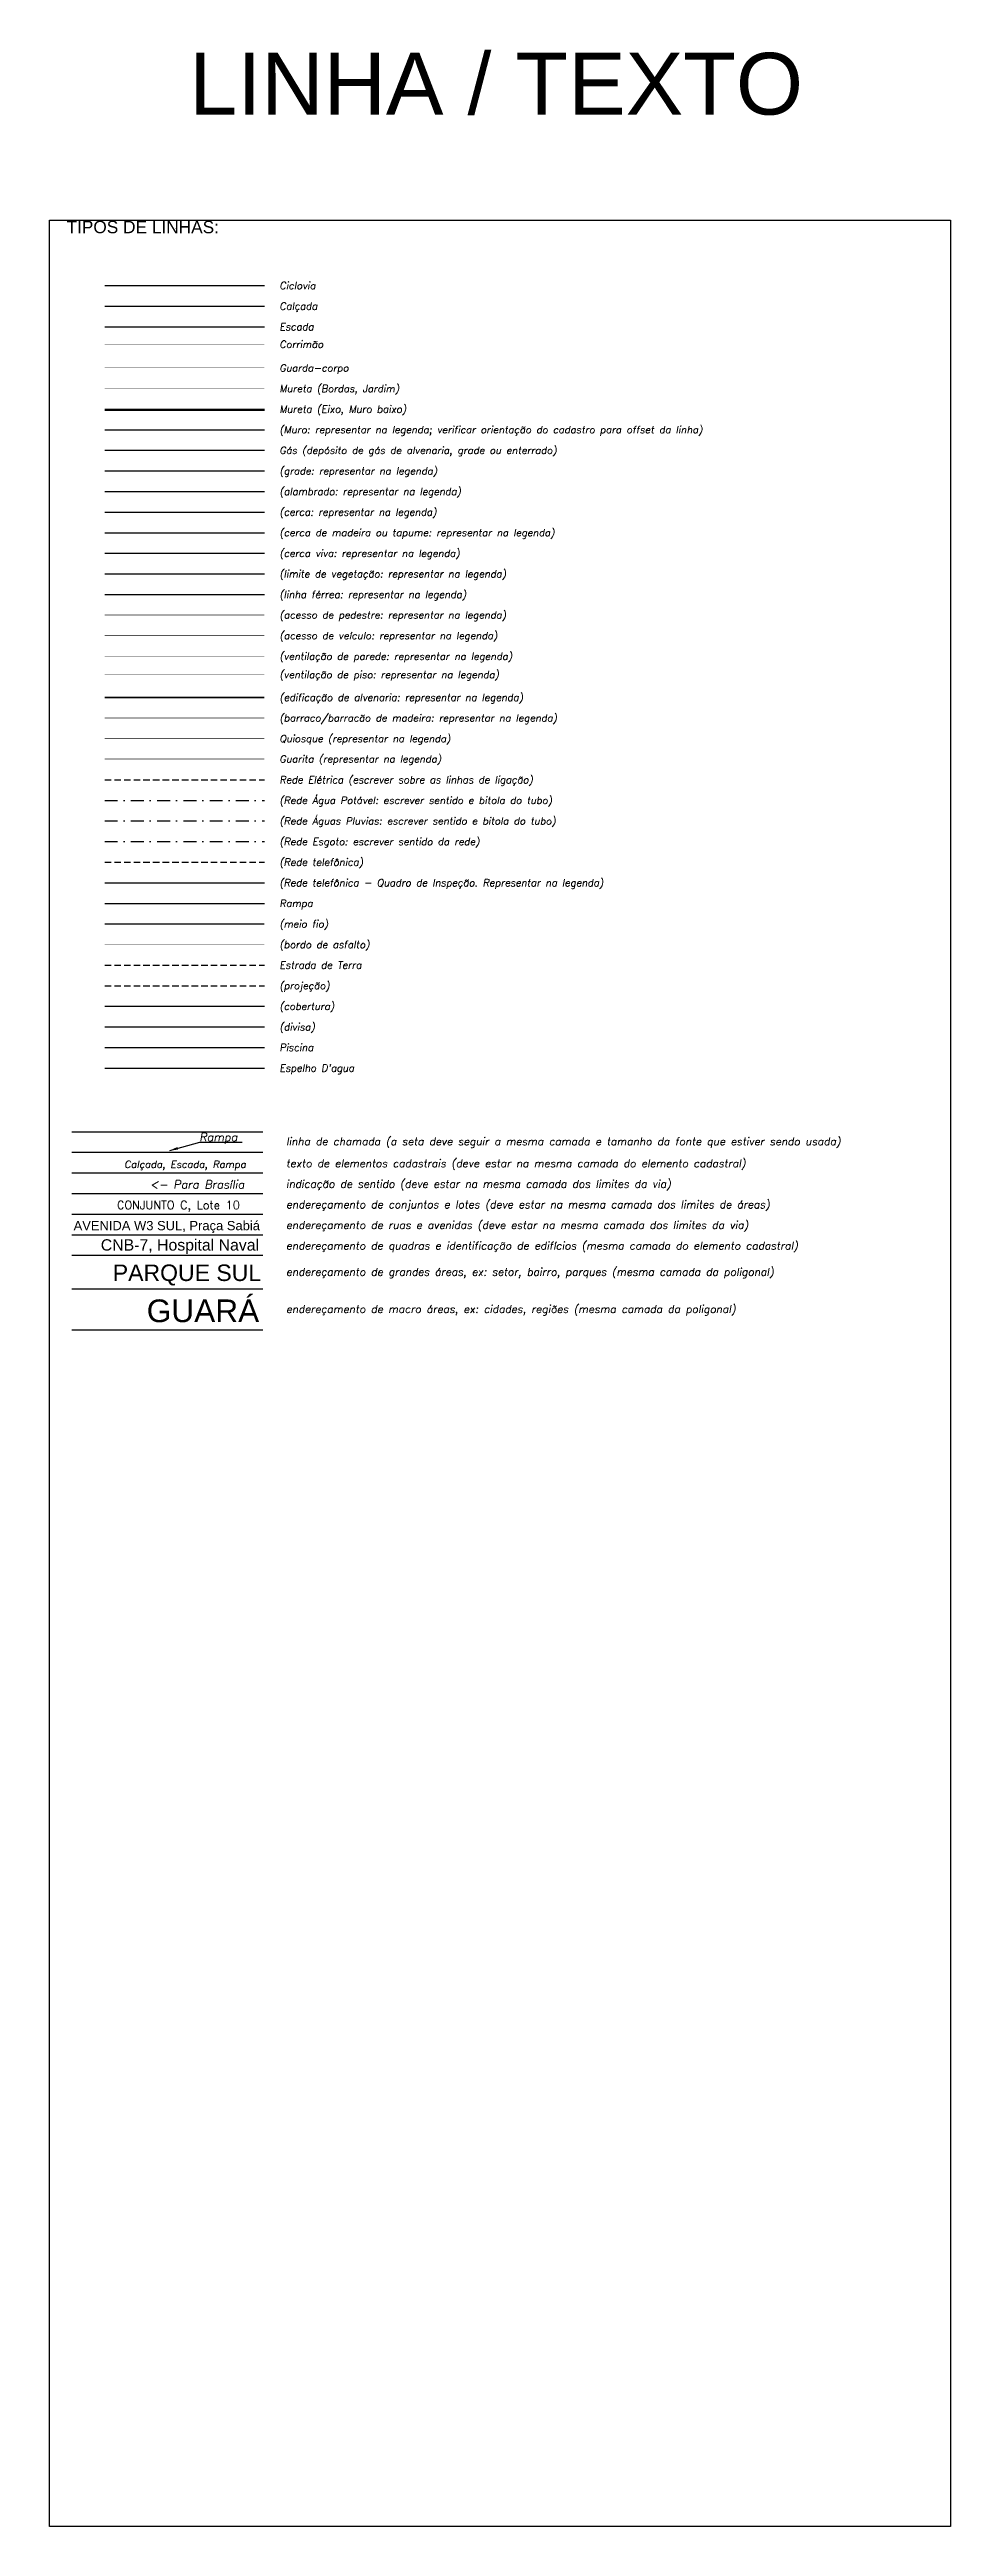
# Model space of a CAD drawing. Extents: x 190546 to 194941, y 8251022 to 8268833.
# Drawn here: x 190546.1 to 190721.1, y 8251191.7 to 8251672.8 of the extents above; entities that cross this region are included whole.
import ezdxf
from ezdxf.enums import TextEntityAlignment as Align

# ---------------------------------------------------------------- set-up
doc = ezdxf.new("R2010")
doc.units = 0
doc.header["$LTSCALE"] = 10
doc.header["$MEASUREMENT"] = 0
for name, pattern in [('CONTINUO', [0]), ('DASHDOT2', [0.5, 0.25, -0.125, 0, -0.125]), ('HIDDEN2', [0.1875, 0.125, -0.0625])]:
    doc.linetypes.add(name, pattern=pattern)
for name, color, linetype in [('TOP-ACESSO_DE_PEDESTRE', 53, 'CONTINUOUS'), ('TOP-ACESSO_DE_VEICULOS', 90, 'CONTINUOUS'), ('TOP-ALAMBRADO', 157, 'ALAMBRADO'), ('TOP-BORDO_DE_ASFALTO', 251, 'CONTINUOUS'), ('TOP-CALÇADA', 1, 'CONTINUOUS'), ('TOP-CERCA', 7, 'CERCA'), ('TOP-CERCA_DE_MADEIRA-TAPUM', 24, 'CERCA_MADEIRA'), ('TOP-CERCA_VIVA', 94, 'CERCA_VIVA'), ('TOP-CICLOVIA', 36, 'CONTINUOUS'), ('TOP-COBERTURA', 242, 'CONTINUOUS'), ('TOP-CORRIMÃO', 163, 'CONTINUOUS'), ('TOP-DEPÓSITO_DE_GÁS', 230, 'CONTINUOUS'), ('TOP-DIVISA', 2, 'CONTINUOUS'), ('TOP-EDICAÇÃO-MADEIRA', 26, 'CONTINUOUS'), ('TOP-EDIFICAÇÃO-ALVENARIA', 184, 'CONTINUOUS'), ('TOP-ESCADA', 152, 'CONTINUOUS'), ('TOP-ESPELHO_D_ÁGUA', 152, 'CONTINUOUS'), ('TOP-ESTRADA_DE_TERRA', 24, 'HIDDEN2'), ('TOP-GRADE', 167, 'GRADE'), ('TOP-GUARDA_CORPO', 161, 'CONTINUOUS'), ('TOP-GUARITA', 187, 'CONTINUOUS'), ('TOP-LIMITE_DE_VEGETAÇÃO', 80, 'LIMITE_VEGET'), ('TOP-LINHA_FÉRREA', 147, 'ESTRADA_FERRO'), ('TOP-MEIO_FIO', 7, 'CONTINUOUS'), ('TOP-MURETA', 20, 'CONTINUOUS'), ('TOP-MURETA_JARDIM', 7, 'CONTINUOUS'), ('TOP-MURO', 3, 'CONTINUOUS'), ('TOP-PISCINA', 130, 'CONTINUOUS'), ('TOP-PROJEÇÃO', 206, 'HIDDEN2'), ('TOP-QUIOSQUE', 20, 'CONTINUOUS'), ('TOP-RAMPA', 172, 'CONTINUOUS'), ('TOP-REDE_ELÉTRICA', 10, 'HIDDEN2'), ('TOP-REDE_ESGOTO', 34, 'DASHDOT2'), ('TOP-REDE_TELEFONICA', 30, 'HIDDEN2'), ('TOP-REDE_TELEFONICA-_QUADR', 30, 'CONTINUOUS'), ('TOP-REDE_ÁGUA_POTÁVEL', 131, 'DASHDOT2'), ('TOP-REDE_ÁGUAS_PLUVIAIS', 170, 'DASHDOT2'), ('TOP-URB', 250, 'CONTINUOUS'), ('TOP-VENTILAÇÃO_DE_PAREDE', 142, 'CONTINUOUS'), ('TOP-VENTILAÇÃO_DE_PISO', 144, 'CONTINUO')]:
    doc.layers.add(name, color=color, linetype=linetype)
doc.styles.add('ARIAL', font='arial.ttf', dxfattribs={"height": 1.1})
doc.styles.add('ROMANS', font='romans', dxfattribs={"height": 0.2})
doc.styles.get("Standard").update_dxf_attribs({"font": 'txt.shx'})
doc.linetypes.add('ALAMBRADO', pattern='A,1,-0.04,["=",STANDARD,S=0.2,R=0,X=-0.025,Y=-0.1],-0.123', length=1.163)
doc.linetypes.add('CERCA', pattern='A,1,-0.04,["X",STANDARD,S=0.1,R=0,X=-0.025,Y=-0.05],-0.05', length=1.09)
doc.linetypes.add('CERCA_MADEIRA', pattern='A,1,-0.04,["//",STANDARD,S=0.1,R=0,X=-0.025,Y=-0.05],-0.16', length=1.2)
doc.linetypes.add('CERCA_VIVA', pattern='A,1,-0.05,[133,ltypeshp.shx,S=0.05,R=0,X=-0.05,Y=0],-0.05', length=1.1)
doc.linetypes.add('ESTRADA_FERRO', pattern='A,1,-0.01,["l",STANDARD,S=0.5,R=0,X=-0.1,Y=-0.25]', length=1.01)
doc.linetypes.add('GRADE', pattern='A,1,-0.04,["#",STANDARD,S=0.2,R=90,X=0.18,Y=-0.066],-0.2', length=1.24)
doc.linetypes.add('LIMITE_VEGET', pattern='A,1,-0.05,["V",STANDARD,S=0.1,R=0,X=-0.05,Y=-0.1],-0.05', length=1.1)
doc.dimstyles.get("Standard").update_dxf_attribs({"dimtxt": 0.18, "dimasz": 0.18, "dimexe": 0.18, "dimexo": 0.0625, "dimgap": 0.09, "dimtad": 0, "dimtih": 1, "dimtoh": 1, "dimdec": 4, "dimzin": 0, "dimtxsty": 'STANDARD', "dimcen": 0.09, "dimazin": 3, "dimtfac": 1, "dimtdec": 4, "dimtofl": 0, "dimtmove": 0, "dimatfit": 3, "dimtolj": 1, "dimtzin": 0})

msp = doc.modelspace()

# ---------------------------------------------------------------- texts
at = {"layer": 'TOP-ACESSO_DE_PEDESTRE', "color": 7, "style": 'ROMANS', "oblique": 10}
msp.add_text('(acesso de pedestre: representar na legenda)', height=1.4, dxfattribs=at).set_placement((190590.74, 8251562.27))
at = {"layer": 'TOP-ACESSO_DE_VEICULOS', "color": 7, "style": 'ROMANS', "oblique": 10}
msp.add_text('(acesso de veículo: representar na legenda)', height=1.4, dxfattribs=at).set_placement((190590.74, 8251558.27))
at = {"layer": 'TOP-ALAMBRADO', "color": 7, "style": 'ROMANS', "oblique": 10}
msp.add_text('(alambrado: representar na legenda)', height=1.4, dxfattribs=at).set_placement((190590.74, 8251586.27))
at = {"layer": 'TOP-BORDO_DE_ASFALTO', "style": 'ROMANS', "oblique": 10}
msp.add_text('(bordo de asfalto)', height=1.4, dxfattribs=at).set_placement((190590.74, 8251498.27))
at = {"layer": 'TOP-CALÇADA', "style": 'ROMANS', "oblique": 10}
msp.add_text('Calçada', height=1.4, dxfattribs=at).set_placement((190590.74, 8251622.27))
at = {"layer": 'TOP-CERCA', "color": 7, "ltscale": 1.4, "style": 'ROMANS', "oblique": 10}
msp.add_text('(cerca: representar na legenda)', height=1.4, dxfattribs=at).set_placement((190590.74, 8251582.27))
at = {"layer": 'TOP-CERCA_DE_MADEIRA-TAPUM', "color": 7, "style": 'ROMANS', "oblique": 10}
msp.add_text('(cerca de madeira ou tapume: representar na legenda)', height=1.4, dxfattribs=at).set_placement((190590.74, 8251578.27))
at = {"layer": 'TOP-CERCA_VIVA', "color": 7, "style": 'ROMANS', "oblique": 10}
msp.add_text('(cerca viva: representar na legenda)', height=1.4, dxfattribs=at).set_placement((190590.74, 8251574.27))
at = {"layer": 'TOP-CICLOVIA', "style": 'ROMANS', "oblique": 10}
msp.add_text('Ciclovia', height=1.4, dxfattribs=at).set_placement((190590.74, 8251626.27))
at = {"layer": 'TOP-COBERTURA', "style": 'ROMANS', "oblique": 10}
msp.add_text('(cobertura)', height=1.4, dxfattribs=at).set_placement((190590.74, 8251486.27))
at = {"layer": 'TOP-CORRIMÃO', "style": 'ROMANS', "oblique": 10}
msp.add_text('Corrimão', height=1.4, dxfattribs=at).set_placement((190590.74, 8251614.87))
at = {"layer": 'TOP-DEPÓSITO_DE_GÁS', "color": 7, "style": 'ROMANS', "oblique": 10}
msp.add_text('Gás (depósito de gás de alvenaria, grade ou enterrado)', height=1.4, dxfattribs=at).set_placement((190590.74, 8251594.27))
at = {"layer": 'TOP-DIVISA', "style": 'ROMANS', "oblique": 10}
msp.add_text('(divisa)', height=1.4, dxfattribs=at).set_placement((190590.74, 8251482.27))
at = {"layer": 'TOP-EDIFICAÇÃO-ALVENARIA', "color": 7, "style": 'ROMANS', "oblique": 10}
for s, p in [('(edificação de alvenaria: representar na legenda)', (190590.74, 8251546.27)), ('(barraco/barracão de madeira: representar na legenda)', (190590.74, 8251542.27))]:
    msp.add_text(s, height=1.4, dxfattribs=at).set_placement(p)
at = {"layer": 'TOP-ESCADA', "style": 'ROMANS', "oblique": 10}
msp.add_text('Escada', height=1.4, dxfattribs=at).set_placement((190590.74, 8251618.27))
at = {"layer": 'TOP-ESPELHO_D_ÁGUA', "style": 'ROMANS', "oblique": 10}
msp.add_text("Espelho D'agua", height=1.4, dxfattribs=at).set_placement((190590.74, 8251474.27))
at = {"layer": 'TOP-ESTRADA_DE_TERRA', "style": 'ROMANS', "oblique": 10}
msp.add_text('Estrada de Terra', height=1.4, dxfattribs=at).set_placement((190590.74, 8251494.27))
at = {"layer": 'TOP-GRADE', "color": 7, "style": 'ROMANS', "oblique": 10}
msp.add_text('(grade: representar na legenda)', height=1.4, dxfattribs=at).set_placement((190590.74, 8251590.27))
at = {"layer": 'TOP-GUARDA_CORPO', "style": 'ROMANS', "oblique": 10}
msp.add_text('Guarda-corpo', height=1.4, dxfattribs=at).set_placement((190590.74, 8251610.27))
at = {"layer": 'TOP-GUARITA', "color": 7, "style": 'ROMANS', "oblique": 10}
msp.add_text('Guarita (representar na legenda)', height=1.4, dxfattribs=at).set_placement((190590.74, 8251534.32))
at = {"layer": 'TOP-LIMITE_DE_VEGETAÇÃO', "color": 7, "style": 'ROMANS', "oblique": 10}
msp.add_text('(limite de vegetação: representar na legenda)', height=1.4, dxfattribs=at).set_placement((190590.74, 8251570.27))
at = {"layer": 'TOP-LINHA_FÉRREA', "color": 7, "style": 'ROMANS', "oblique": 10}
msp.add_text('(linha férrea: representar na legenda)', height=1.4, dxfattribs=at).set_placement((190590.74, 8251566.27))
at = {"layer": 'TOP-MEIO_FIO', "style": 'ROMANS', "oblique": 10}
msp.add_text('(meio fio)', height=1.4, dxfattribs=at).set_placement((190590.74, 8251502.27))
at = {"layer": 'TOP-MURETA', "color": 7, "style": 'ROMANS', "oblique": 10}
msp.add_text('Mureta (Eixo, Muro baixo)', height=1.4, dxfattribs=at).set_placement((190590.74, 8251602.27))
at = {"layer": 'TOP-MURETA_JARDIM', "color": 7, "style": 'ROMANS', "oblique": 10}
msp.add_text('Mureta (Bordas, Jardim)', height=1.4, dxfattribs=at).set_placement((190590.74, 8251606.27))
at = {"layer": 'TOP-MURO', "color": 7, "style": 'ROMANS', "oblique": 10}
msp.add_text('(Muro: representar na legenda; verificar orientação do cadastro para offset da linha)', height=1.4, dxfattribs=at).set_placement((190590.74, 8251598.27))
at = {"layer": 'TOP-PISCINA', "style": 'ROMANS', "oblique": 10}
msp.add_text('Piscina', height=1.4, dxfattribs=at).set_placement((190590.74, 8251478.27))
at = {"layer": 'TOP-PROJEÇÃO', "style": 'ROMANS', "oblique": 10}
msp.add_text('(projeção)', height=1.4, dxfattribs=at).set_placement((190590.74, 8251490.27))
at = {"layer": 'TOP-QUIOSQUE', "color": 7, "style": 'ROMANS', "oblique": 10}
msp.add_text('Quiosque (representar na legenda)', height=1.4, dxfattribs=at).set_placement((190590.74, 8251538.27))
at = {"layer": 'TOP-RAMPA', "style": 'ROMANS', "oblique": 10}
msp.add_text('Rampa', height=1.4, dxfattribs=at).set_placement((190590.74, 8251506.27))
at = {"layer": 'TOP-REDE_ELÉTRICA', "style": 'ROMANS', "oblique": 10}
msp.add_text('Rede Elétrica (escrever sobre as linhas de ligação)', height=1.4, dxfattribs=at).set_placement((190590.74, 8251530.27))
at = {"layer": 'TOP-REDE_ESGOTO', "style": 'ROMANS', "oblique": 10}
msp.add_text('(Rede Esgoto: escrever sentido da rede)', height=1.4, dxfattribs=at).set_placement((190590.74, 8251518.27))
at = {"layer": 'TOP-REDE_TELEFONICA', "style": 'ROMANS', "oblique": 10}
for s, p in [('(Rede telefônica)', (190590.74, 8251514.27)), ('(Rede telefônica - Quadro de Inspeção. Representar na legenda)', (190590.74, 8251510.27))]:
    msp.add_text(s, height=1.4, dxfattribs=at).set_placement(p)
at = {"layer": 'TOP-REDE_ÁGUA_POTÁVEL', "style": 'ROMANS', "oblique": 10}
msp.add_text('(Rede Água Potável: escrever sentido e bitola do tubo)', height=1.4, dxfattribs=at).set_placement((190590.74, 8251526.27))
at = {"layer": 'TOP-REDE_ÁGUAS_PLUVIAIS', "style": 'ROMANS', "oblique": 10}
msp.add_text('(Rede Águas Pluvias: escrever sentido e bitola do tubo)', height=1.4, dxfattribs=at).set_placement((190590.74, 8251522.27))
at = {"layer": 'TOP-URB', "color": 4, "style": 'ARIAL'}
msp.add_text('LINHA / TEXTO', height=12, dxfattribs=at).set_placement((190632.84, 8251660.18), align=Align.CENTER)
at = {"layer": 'TOP-URB', "style": 'ARIAL'}
msp.add_text('TIPOS DE LINHAS: ', height=2.4, rotation=359.9751, dxfattribs=at).set_placement((190564.65, 8251637.14), align=Align.CENTER)
at = {"layer": 'TOP-URB', "ltscale": 1.4, "style": 'ROMANS', "oblique": 10}
for s, height, p in [('Rampa', 1.6, (190575.19, 8251460.76)), ('linha de chamada (a seta deve seguir a mesma camada e tamanho da fonte que estiver sendo usada)', 1.5, (190592.03, 8251459.97)), ('Calçada, Escada, Rampa', 1.4, (190560.6, 8251455.57)), ('texto de elementos cadastrais (deve estar na mesma camada do elemento cadastral)', 1.5, (190592.03, 8251455.72)), ('<- Para Brasília', 1.6, (190565.63, 8251451.57)), ('indicação de sentido (deve estar na mesma camada dos limites da via)', 1.5, (190592.03, 8251451.72)), ('endereçamento de conjuntos e lotes (deve estar na mesma camada dos limites de áreas)', 1.5, (190592.03, 8251447.72)), ('endereçamento de ruas e avenidas (deve estar na mesma camada dos limites da via)', 1.5, (190592.03, 8251443.72)), ('endereçamento de quadras e identificação de edifícios (mesma camada do elemento cadastral)', 1.5, (190592.03, 8251439.72)), ('endereçamento de grandes áreas, ex: setor, bairro, parques (mesma camada da poligonal)', 1.5, (190592.03, 8251434.63)), ('endereçamento de macro áreas, ex: cidades, regiões (mesma camada da poligonal)', 1.5, (190592.03, 8251427.4))]:
    msp.add_text(s, height=height, dxfattribs=at).set_placement(p)
at = {"layer": 'TOP-URB', "ltscale": 1.4}
for s, height, style, p in [('CONJUNTO C, Lote 10', 1.6, 'ROMANS', (190559.18, 8251447.57)), ('AVENIDA W3 SUL, Praça Sabiá', 1.8, 'ARIAL', (190550.76, 8251443.47)), ('CNB-7, Hospital Naval', 2.2, 'ARIAL', (190556.04, 8251439.52)), ('PARQUE SUL', 3.2, 'ARIAL', (190558.37, 8251433.61)), ('GUARÁ', 4.4, 'ARIAL', (190564.96, 8251425.62))]:
    msp.add_text(s, height=height, dxfattribs=dict(at, style=style)).set_placement(p)
at = {"layer": 'TOP-VENTILAÇÃO_DE_PAREDE', "color": 7, "style": 'ROMANS', "oblique": 10}
msp.add_text('(ventilação de parede: representar na legenda)', height=1.4, dxfattribs=at).set_placement((190590.74, 8251554.27))
msp.add_text('(ventilação de parede: representar na legenda)', height=1.4, dxfattribs=at).set_placement((190590.74, 8251554.27))
at = {"layer": 'TOP-VENTILAÇÃO_DE_PISO', "color": 7, "style": 'ROMANS', "oblique": 10}
msp.add_text('(ventilação de piso: representar na legenda)', height=1.4, dxfattribs=at).set_placement((190590.74, 8251550.71))

# ---------------------------------------------------------------- linework, layer by layer
at = {"layer": 'TOP-ACESSO_DE_PEDESTRE', "const_width": 0.12, "flags": 128}
msp.add_lwpolyline([(190556.8, 8251562.97), (190587.83, 8251562.97)], dxfattribs=at)
at = {"layer": 'TOP-ACESSO_DE_VEICULOS', "const_width": 0.12, "flags": 128}
msp.add_lwpolyline([(190556.8, 8251558.97), (190587.83, 8251558.97)], dxfattribs=at)
at = {"layer": 'TOP-ALAMBRADO'}
msp.add_lwpolyline([(190556.8, 8251586.97), (190587.83, 8251586.97)], dxfattribs=at)
at = {"layer": 'TOP-BORDO_DE_ASFALTO', "const_width": 0.1}
msp.add_lwpolyline([(190556.8, 8251498.97), (190587.83, 8251498.97)], dxfattribs=at)
at = {"layer": 'TOP-CALÇADA'}
msp.add_lwpolyline([(190556.8, 8251622.97), (190587.83, 8251622.97)], dxfattribs=at)
at = {"layer": 'TOP-CERCA', "ltscale": 1.4, "flags": 128}
msp.add_lwpolyline([(190556.8, 8251582.97), (190587.83, 8251582.97)], dxfattribs=at)
at = {"layer": 'TOP-CERCA_DE_MADEIRA-TAPUM'}
msp.add_lwpolyline([(190556.8, 8251578.97), (190587.83, 8251578.97)], dxfattribs=at)
at = {"layer": 'TOP-CERCA_VIVA'}
msp.add_lwpolyline([(190556.8, 8251574.97), (190587.83, 8251574.97)], dxfattribs=at)
at = {"layer": 'TOP-CICLOVIA'}
msp.add_line((190556.8, 8251626.97), (190587.83, 8251626.97), dxfattribs=at)
at = {"layer": 'TOP-COBERTURA'}
msp.add_lwpolyline([(190556.8, 8251486.97), (190587.83, 8251486.97)], dxfattribs=at)
at = {"layer": 'TOP-CORRIMÃO', "const_width": 0.05}
msp.add_lwpolyline([(190556.8, 8251615.57), (190587.83, 8251615.57)], dxfattribs=at)
at = {"layer": 'TOP-DEPÓSITO_DE_GÁS'}
msp.add_line((190556.8, 8251594.97), (190587.83, 8251594.97), dxfattribs=at)
at = {"layer": 'TOP-DIVISA'}
msp.add_lwpolyline([(190556.8, 8251482.97), (190587.83, 8251482.97)], dxfattribs=at)
at = {"layer": 'TOP-EDICAÇÃO-MADEIRA', "const_width": 0.1}
msp.add_lwpolyline([(190556.8, 8251542.97), (190587.83, 8251542.97)], dxfattribs=at)
at = {"layer": 'TOP-EDIFICAÇÃO-ALVENARIA', "const_width": 0.3}
msp.add_lwpolyline([(190556.8, 8251546.97), (190587.83, 8251546.97)], dxfattribs=at)
at = {"layer": 'TOP-ESCADA'}
msp.add_line((190556.8, 8251618.97), (190587.83, 8251618.97), dxfattribs=at)
at = {"layer": 'TOP-ESPELHO_D_ÁGUA'}
msp.add_lwpolyline([(190556.8, 8251474.97), (190587.83, 8251474.97)], dxfattribs=at)
at = {"layer": 'TOP-ESTRADA_DE_TERRA'}
msp.add_lwpolyline([(190556.8, 8251494.97), (190587.83, 8251494.97)], dxfattribs=at)
at = {"layer": 'TOP-GRADE'}
msp.add_lwpolyline([(190556.8, 8251590.97), (190587.83, 8251590.97)], dxfattribs=at)
at = {"layer": 'TOP-GUARDA_CORPO', "const_width": 0.05}
msp.add_lwpolyline([(190556.8, 8251610.97), (190587.83, 8251610.97)], dxfattribs=at)
at = {"layer": 'TOP-GUARITA', "linetype": 'CONTINUO', "const_width": 0.1}
msp.add_lwpolyline([(190556.8, 8251535.02), (190587.83, 8251535.02)], dxfattribs=at)
at = {"layer": 'TOP-LIMITE_DE_VEGETAÇÃO'}
msp.add_lwpolyline([(190556.8, 8251570.97), (190587.83, 8251570.97)], dxfattribs=at)
at = {"layer": 'TOP-LINHA_FÉRREA'}
msp.add_lwpolyline([(190556.8, 8251566.97), (190587.83, 8251566.97)], dxfattribs=at)
at = {"layer": 'TOP-MEIO_FIO', "const_width": 0.25}
msp.add_lwpolyline([(190556.8, 8251502.97), (190587.83, 8251502.97)], dxfattribs=at)
at = {"layer": 'TOP-MURETA'}
for points in [[(190556.8, 8251602.97), (190587.83, 8251602.97)], [(190556.8, 8251602.77), (190587.83, 8251602.77)]]:
    msp.add_lwpolyline(points, dxfattribs=at)
at = {"layer": 'TOP-MURETA_JARDIM', "const_width": 0.1}
msp.add_lwpolyline([(190556.8, 8251606.97), (190587.83, 8251606.97)], dxfattribs=at)
at = {"layer": 'TOP-MURO'}
msp.add_lwpolyline([(190556.8, 8251598.97), (190587.83, 8251598.97)], dxfattribs=at)
at = {"layer": 'TOP-PISCINA'}
msp.add_lwpolyline([(190556.8, 8251478.97), (190587.83, 8251478.97)], dxfattribs=at)
at = {"layer": 'TOP-PROJEÇÃO'}
msp.add_lwpolyline([(190556.8, 8251490.97), (190587.83, 8251490.97)], dxfattribs=at)
at = {"layer": 'TOP-QUIOSQUE', "const_width": 0.1}
msp.add_lwpolyline([(190556.8, 8251538.97), (190587.83, 8251538.97)], dxfattribs=at)
at = {"layer": 'TOP-RAMPA'}
msp.add_lwpolyline([(190556.8, 8251506.97), (190587.83, 8251506.97)], dxfattribs=at)
at = {"layer": 'TOP-REDE_ELÉTRICA'}
msp.add_lwpolyline([(190556.8, 8251530.97), (190587.83, 8251530.97)], dxfattribs=at)
at = {"layer": 'TOP-REDE_ESGOTO'}
msp.add_lwpolyline([(190556.8, 8251518.97), (190587.83, 8251518.97)], dxfattribs=at)
at = {"layer": 'TOP-REDE_TELEFONICA'}
msp.add_lwpolyline([(190556.8, 8251514.97), (190587.83, 8251514.97)], dxfattribs=at)
at = {"layer": 'TOP-REDE_TELEFONICA-_QUADR'}
msp.add_lwpolyline([(190556.8, 8251510.97), (190587.83, 8251510.97)], dxfattribs=at)
at = {"layer": 'TOP-REDE_ÁGUA_POTÁVEL'}
msp.add_lwpolyline([(190556.8, 8251526.97), (190587.83, 8251526.97)], dxfattribs=at)
at = {"layer": 'TOP-REDE_ÁGUAS_PLUVIAIS'}
msp.add_lwpolyline([(190556.8, 8251522.97), (190587.83, 8251522.97)], dxfattribs=at)
at = {"layer": 'TOP-URB', "ltscale": 1.4}
for p, q in [((190587.5, 8251462.54), (190550.41, 8251462.54)), ((190587.5, 8251458.54), (190550.41, 8251458.54)), ((190587.5, 8251454.54), (190550.41, 8251454.54)), ((190587.5, 8251450.54), (190550.41, 8251450.54)), ((190587.5, 8251446.54), (190550.41, 8251446.54)), ((190587.5, 8251442.54), (190550.41, 8251442.54)), ((190587.5, 8251438.54), (190550.41, 8251438.54)), ((190587.5, 8251432.04), (190550.41, 8251432.04)), ((190587.5, 8251424.05), (190550.41, 8251424.05))]:
    msp.add_line(p, q, dxfattribs=at)
msp.add_lwpolyline([(190546.08, 8251639.68), (190721.08, 8251639.68), (190721.08, 8251191.68), (190546.08, 8251191.68)], close=True, dxfattribs=at)
at = {"layer": 'TOP-VENTILAÇÃO_DE_PAREDE', "const_width": 0.1, "flags": 128}
msp.add_lwpolyline([(190556.8, 8251554.97), (190587.83, 8251554.97)], dxfattribs=at)
msp.add_lwpolyline([(190556.8, 8251554.97), (190587.83, 8251554.97)], dxfattribs=at)
at = {"layer": 'TOP-VENTILAÇÃO_DE_PISO', "color": 142, "const_width": 0.1, "flags": 128}
msp.add_lwpolyline([(190556.8, 8251551.41), (190587.83, 8251551.41)], dxfattribs=at)

msp.set_redraw_order([(e.dxf.handle, doc.entitydb.next_handle()) for e in msp.query("TEXT MTEXT ATTDEF DIMENSION ARC_DIMENSION")])  # texts and dimensions are drawn at this point

# ---------------------------------------------------------------- leaders
at = {"layer": 'TOP-URB', "ltscale": 1.4}
msp.add_leader([(190569.43, 8251458.96), (190575.28, 8251460.57), (190583.48, 8251460.57)], dimstyle='STANDARD', override={"dimasz": 1.6}, dxfattribs=at)

doc.saveas('drawing.dxf')
